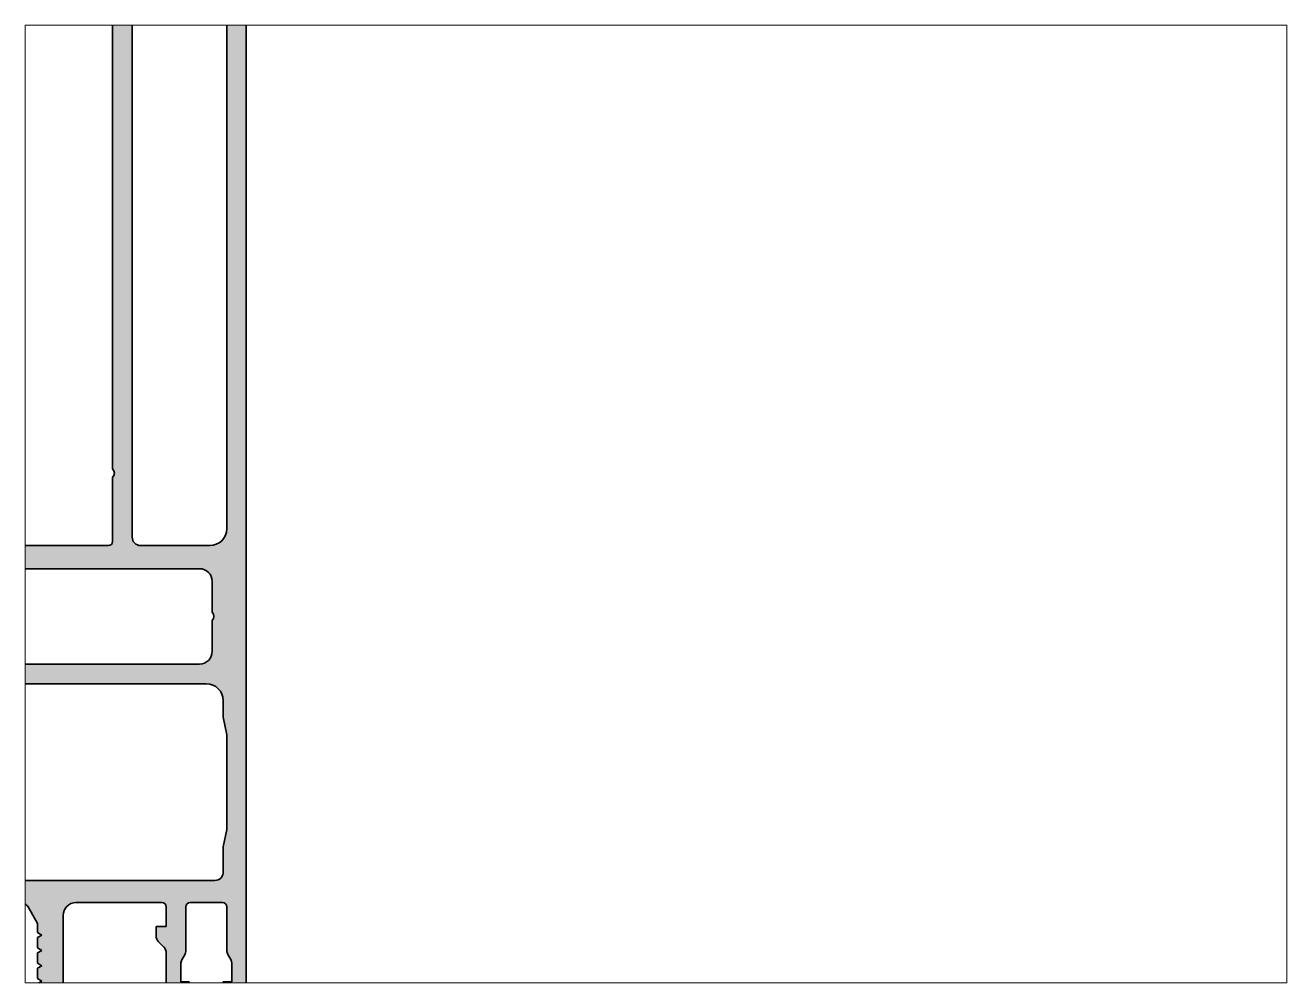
# Paper-space layout 'CatXmedia Arial 1zu2' of a CAD drawing. Header units: millimetres. Extents: x 26 to 231, y 20 to 176.
# The model-space entities are those that its viewports show. They can reach past a viewport. Long polylines and large blocks are cut down to what shows.
import ezdxf

# ---------------------------------------------------------------- set-up
doc = ezdxf.new("R2010")
doc.units = ezdxf.units.MM
doc.layers.get('0').update_dxf_attribs({"color": 18, "true_color": 0x000000})
doc.layers.add('0S-Alu hatch', color=253, linetype='Continuous', lineweight=25, true_color=0xadadad)
doc.layers.add('S03_AL_Kontur', color=7, linetype='Continuous', lineweight=35, true_color=0xffffff)

msp = doc.modelspace()

# ---------------------------------------------------------------- hatches: boundary and pattern name
at = {"layer": '0S-Alu hatch'}
h = msp.add_hatch(color=256, dxfattribs=at)
h.paths.add_polyline_path([(5.9, 158), (5.87, 158), (5.84, 158), (5.81, 158), (5.77, 158.01), (5.74, 158.01), (5.71, 158.02), (5.68, 158.03), (5.64, 158.03), (5.61, 158.04), (5.58, 158.05), (5.55, 158.06), (5.52, 158.08), (5.49, 158.09), (5.46, 158.1), (5.43, 158.12), (5.4, 158.13), (4.25, 158.8), (2.75, 158.8), (2.75, 158), (2.25, 158), (1.4, 158.85), (1.39, 158.86), (1.38, 158.87), (1.37, 158.88), (1.36, 158.89), (1.36, 158.9), (1.35, 158.91), (1.34, 158.92), (1.33, 158.93), (1.33, 158.94), (1.32, 158.95), (1.32, 158.96), (1.31, 158.97), (1.3, 158.98), (1.3, 158.99), (1.29, 159), (1.29, 159.02), (1.28, 159.03), (1.28, 159.04), (1.28, 159.05), (1.27, 159.06), (1.27, 159.07), (1.26, 159.09), (1.26, 159.1), (1.26, 159.11), (1.26, 159.12), (1.26, 159.13), (1.25, 159.15), (1.25, 159.16), (1.25, 159.17), (1.25, 159.18), (1.25, 159.2), (1.25, 159.21), (1.25, 160), (1.25, 160.02), (1.25, 160.04), (1.25, 160.07), (1.25, 160.09), (1.26, 160.11), (1.26, 160.14), (1.26, 160.16), (1.27, 160.18), (1.27, 160.21), (1.28, 160.23), (1.28, 160.25), (1.29, 160.28), (1.3, 160.3), (1.3, 160.32), (1.31, 160.34), (1.32, 160.37), (1.33, 160.39), (1.34, 160.41), (1.35, 160.44), (1.36, 160.46), (1.37, 160.48), (1.39, 160.5), (1.4, 160.53), (1.41, 160.55), (1.43, 160.57), (1.44, 160.59), (1.46, 160.61), (1.47, 160.63), (1.49, 160.65), (1.51, 160.67), (1.52, 160.69), (1.54, 160.71), (1.56, 160.73), (1.58, 160.74), (1.6, 160.76), (1.62, 160.78), (1.64, 160.79), (1.66, 160.81), (1.68, 160.82), (1.7, 160.84), (1.72, 160.85), (1.75, 160.86), (1.77, 160.88), (1.79, 160.89), (1.81, 160.9), (1.84, 160.91), (1.86, 160.92), (1.88, 160.93), (1.91, 160.94), (1.93, 160.95), (1.95, 160.95), (1.97, 160.96), (2, 160.97), (2.02, 160.97), (2.04, 160.98), (2.07, 160.98), (2.09, 160.99), (2.11, 160.99), (2.14, 160.99), (2.16, 161), (2.18, 161), (2.21, 161), (2.23, 161), (2.25, 161), (35.25, 161), (35.27, 161), (35.29, 161), (35.32, 161), (35.34, 161), (35.36, 160.99), (35.39, 160.99), (35.41, 160.99), (35.43, 160.98), (35.46, 160.98), (35.48, 160.97), (35.5, 160.97), (35.53, 160.96), (35.55, 160.95), (35.57, 160.95), (35.59, 160.94), (35.62, 160.93), (35.64, 160.92), (35.66, 160.91), (35.69, 160.9), (35.71, 160.89), (35.73, 160.88), (35.75, 160.86), (35.78, 160.85), (35.8, 160.84), (35.82, 160.82), (35.84, 160.81), (35.86, 160.79), (35.88, 160.78), (35.9, 160.76), (35.92, 160.74), (35.94, 160.73), (35.96, 160.71), (35.98, 160.69), (35.99, 160.67), (36.01, 160.65), (36.03, 160.63), (36.04, 160.61), (36.06, 160.59), (36.07, 160.57), (36.09, 160.55), (36.1, 160.53), (36.11, 160.5), (36.13, 160.48), (36.14, 160.46), (36.15, 160.44), (36.16, 160.41), (36.17, 160.39), (36.18, 160.37), (36.19, 160.34), (36.2, 160.32), (36.2, 160.3), (36.21, 160.28), (36.22, 160.25), (36.22, 160.23), (36.23, 160.21), (36.23, 160.18), (36.24, 160.16), (36.24, 160.14), (36.24, 160.11), (36.25, 160.09), (36.25, 160.07), (36.25, 160.04), (36.25, 160.02), (36.25, 160), (36.25, 6.5), (36.25, 6.49), (36.25, 6.48), (36.25, 6.47), (36.25, 6.46), (36.25, 6.44), (36.25, 6.43), (36.24, 6.42), (36.24, 6.41), (36.24, 6.4), (36.24, 6.39), (36.23, 6.37), (36.23, 6.36), (36.23, 6.35), (36.22, 6.34), (36.22, 6.33), (36.21, 6.32), (36.21, 6.3), (36.21, 6.29), (36.2, 6.28), (36.19, 6.27), (36.19, 6.26), (36.18, 6.25), (36.18, 6.24), (36.17, 6.23), (36.16, 6.22), (36.15, 6.21), (36.15, 6.19), (36.14, 6.18), (36.13, 6.17), (36.12, 6.17), (36.11, 6.16), (36.1, 6.15), (36.09, 6.14), (36.08, 6.13), (36.08, 6.12), (36.07, 6.11), (36.06, 6.1), (36.04, 6.1), (36.03, 6.09), (36.02, 6.08), (36.01, 6.07), (36, 6.07), (35.99, 6.06), (35.98, 6.06), (35.97, 6.05), (35.96, 6.04), (35.95, 6.04), (35.93, 6.04), (35.92, 6.03), (35.91, 6.03), (35.9, 6.02), (35.89, 6.02), (35.88, 6.02), (35.86, 6.01), (35.85, 6.01), (35.84, 6.01), (35.83, 6.01), (35.82, 6), (35.81, 6), (35.79, 6), (35.78, 6), (35.77, 6), (35.76, 6), (35.75, 6), (34.05, 6), (34.04, 6), (34.03, 6), (34.02, 6), (34.01, 6), (33.99, 6), (33.98, 6), (33.97, 6.01), (33.96, 6.01), (33.95, 6.01), (33.94, 6.01), (33.92, 6.02), (33.91, 6.02), (33.9, 6.02), (33.89, 6.03), (33.88, 6.03), (33.87, 6.04), (33.85, 6.04), (33.84, 6.04), (33.83, 6.05), (33.82, 6.06), (33.81, 6.06), (33.8, 6.07), (33.79, 6.07), (33.78, 6.08), (33.77, 6.09), (33.76, 6.1), (33.74, 6.1), (33.73, 6.11), (33.72, 6.12), (33.72, 6.13), (33.71, 6.14), (33.7, 6.15), (33.69, 6.16), (33.68, 6.17), (33.67, 6.17), (33.66, 6.18), (33.65, 6.19), (33.65, 6.21), (33.64, 6.22), (33.63, 6.23), (33.62, 6.24), (33.62, 6.25), (33.61, 6.26), (33.61, 6.27), (33.6, 6.28), (33.59, 6.29), (33.59, 6.3), (33.59, 6.32), (33.58, 6.33), (33.58, 6.34), (33.57, 6.35), (33.57, 6.36), (33.57, 6.37), (33.56, 6.39), (33.56, 6.4), (33.56, 6.41), (33.56, 6.42), (33.55, 6.43), (33.55, 6.44), (33.55, 6.46), (33.55, 6.47), (33.55, 6.48), (33.55, 6.49), (33.55, 6.5), (33.55, 7.2), (34.55, 7.2), (34.55, 9.32), (34.55, 9.36), (34.55, 9.39), (34.55, 9.42), (34.54, 9.45), (34.54, 9.49), (34.53, 9.52), (34.52, 9.55), (34.52, 9.58), (34.51, 9.62), (34.5, 9.65), (34.49, 9.68), (34.47, 9.71), (34.46, 9.74), (34.45, 9.77), (34.43, 9.8), (34.42, 9.82), (34.08, 10.4), (34.07, 10.43), (34.05, 10.46), (34.04, 10.49), (34.03, 10.52), (34.01, 10.55), (34, 10.58), (33.99, 10.61), (33.98, 10.64), (33.98, 10.67), (33.97, 10.71), (33.96, 10.74), (33.96, 10.77), (33.95, 10.8), (33.95, 10.84), (33.95, 10.87), (33.95, 10.9), (33.95, 16), (33.95, 16.01), (33.95, 16.02), (33.95, 16.03), (33.95, 16.04), (33.95, 16.06), (33.95, 16.07), (33.94, 16.08), (33.94, 16.09), (33.94, 16.1), (33.94, 16.11), (33.93, 16.13), (33.93, 16.14), (33.93, 16.15), (33.92, 16.16), (33.92, 16.17), (33.91, 16.18), (33.91, 16.2), (33.91, 16.21), (33.9, 16.22), (33.89, 16.23), (33.89, 16.24), (33.88, 16.25), (33.88, 16.26), (33.87, 16.27), (33.86, 16.28), (33.85, 16.29), (33.85, 16.31), (33.84, 16.32), (33.83, 16.33), (33.82, 16.33), (33.81, 16.34), (33.8, 16.35), (33.79, 16.36), (33.78, 16.37), (33.78, 16.38), (33.77, 16.39), (33.76, 16.4), (33.74, 16.4), (33.73, 16.41), (33.72, 16.42), (33.71, 16.43), (33.7, 16.43), (33.69, 16.44), (33.68, 16.44), (33.67, 16.45), (33.66, 16.46), (33.65, 16.46), (33.63, 16.46), (33.62, 16.47), (33.61, 16.47), (33.6, 16.48), (33.59, 16.48), (33.58, 16.48), (33.56, 16.49), (33.55, 16.49), (33.54, 16.49), (33.53, 16.49), (33.52, 16.5), (33.51, 16.5), (33.49, 16.5), (33.48, 16.5), (33.47, 16.5), (33.46, 16.5), (33.45, 16.5), (29.65, 16.5), (29.64, 16.5), (29.63, 16.5), (29.62, 16.5), (29.61, 16.5), (29.59, 16.5), (29.58, 16.5), (29.57, 16.49), (29.56, 16.49), (29.55, 16.49), (29.54, 16.49), (29.52, 16.48), (29.51, 16.48), (29.5, 16.48), (29.49, 16.47), (29.48, 16.47), (29.47, 16.46), (29.45, 16.46), (29.44, 16.46), (29.43, 16.45), (29.42, 16.44), (29.41, 16.44), (29.4, 16.43), (29.39, 16.43), (29.38, 16.42), (29.37, 16.41), (29.36, 16.4), (29.34, 16.4), (29.33, 16.39), (29.32, 16.38), (29.32, 16.37), (29.31, 16.36), (29.3, 16.35), (29.29, 16.34), (29.28, 16.33), (29.27, 16.33), (29.26, 16.32), (29.25, 16.31), (29.25, 16.29), (29.24, 16.28), (29.23, 16.27), (29.22, 16.26), (29.22, 16.25), (29.21, 16.24), (29.21, 16.23), (29.2, 16.22), (29.19, 16.21), (29.19, 16.2), (29.19, 16.18), (29.18, 16.17), (29.18, 16.16), (29.17, 16.15), (29.17, 16.14), (29.17, 16.13), (29.16, 16.11), (29.16, 16.1), (29.16, 16.09), (29.16, 16.08), (29.15, 16.07), (29.15, 16.06), (29.15, 16.04), (29.15, 16.03), (29.15, 16.02), (29.15, 16.01), (29.15, 16), (29.15, 10.88), (29.15, 10.84), (29.15, 10.81), (29.15, 10.78), (29.14, 10.75), (29.14, 10.71), (29.13, 10.68), (29.12, 10.65), (29.12, 10.62), (29.11, 10.58), (29.1, 10.55), (29.09, 10.52), (29.07, 10.49), (29.06, 10.46), (29.05, 10.43), (29.03, 10.4), (29.02, 10.38), (28.68, 9.8), (28.67, 9.77), (28.65, 9.74), (28.64, 9.71), (28.63, 9.68), (28.61, 9.65), (28.6, 9.62), (28.59, 9.59), (28.58, 9.56), (28.58, 9.53), (28.57, 9.49), (28.56, 9.46), (28.56, 9.43), (28.55, 9.4), (28.55, 9.36), (28.55, 9.33), (28.55, 9.3), (28.55, 7.2), (29.55, 7.2), (29.55, 6.5), (29.55, 6.49), (29.55, 6.48), (29.55, 6.47), (29.55, 6.46), (29.55, 6.44), (29.55, 6.43), (29.54, 6.42), (29.54, 6.41), (29.54, 6.4), (29.54, 6.39), (29.53, 6.37), (29.53, 6.36), (29.53, 6.35), (29.52, 6.34), (29.52, 6.33), (29.51, 6.32), (29.51, 6.3), (29.51, 6.29), (29.5, 6.28), (29.49, 6.27), (29.49, 6.26), (29.48, 6.25), (29.48, 6.24), (29.47, 6.23), (29.46, 6.22), (29.45, 6.21), (29.45, 6.19), (29.44, 6.18), (29.43, 6.17), (29.42, 6.17), (29.41, 6.16), (29.4, 6.15), (29.39, 6.14), (29.38, 6.13), (29.38, 6.12), (29.37, 6.11), (29.36, 6.1), (29.34, 6.1), (29.33, 6.09), (29.32, 6.08), (29.31, 6.07), (29.3, 6.07), (29.29, 6.06), (29.28, 6.06), (29.27, 6.05), (29.26, 6.04), (29.25, 6.04), (29.23, 6.04), (29.22, 6.03), (29.21, 6.03), (29.2, 6.02), (29.19, 6.02), (29.18, 6.02), (29.16, 6.01), (29.15, 6.01), (29.14, 6.01), (29.13, 6.01), (29.12, 6), (29.11, 6), (29.09, 6), (29.08, 6), (29.07, 6), (29.06, 6), (29.05, 6), (27.35, 6), (27.34, 6), (27.33, 6), (27.32, 6), (27.31, 6), (27.29, 6), (27.28, 6), (27.27, 6.01), (27.26, 6.01), (27.25, 6.01), (27.24, 6.01), (27.22, 6.02), (27.21, 6.02), (27.2, 6.02), (27.19, 6.03), (27.18, 6.03), (27.17, 6.04), (27.15, 6.04), (27.14, 6.04), (27.13, 6.05), (27.12, 6.06), (27.11, 6.06), (27.1, 6.07), (27.09, 6.07), (27.08, 6.08), (27.07, 6.09), (27.06, 6.1), (27.04, 6.1), (27.03, 6.11), (27.02, 6.12), (27.02, 6.13), (27.01, 6.14), (27, 6.15), (26.99, 6.16), (26.98, 6.17), (26.97, 6.17), (26.96, 6.18), (26.95, 6.19), (26.95, 6.21), (26.94, 6.22), (26.93, 6.23), (26.92, 6.24), (26.92, 6.25), (26.91, 6.26), (26.91, 6.27), (26.9, 6.28), (26.89, 6.29), (26.89, 6.3), (26.89, 6.32), (26.88, 6.33), (26.88, 6.34), (26.87, 6.35), (26.87, 6.36), (26.87, 6.37), (26.86, 6.39), (26.86, 6.4), (26.86, 6.41), (26.86, 6.42), (26.85, 6.43), (26.85, 6.44), (26.85, 6.46), (26.85, 6.47), (26.85, 6.48), (26.85, 6.49), (26.85, 6.5), (26.85, 10.59), (26.85, 10.61), (26.85, 10.63), (26.85, 10.66), (26.85, 10.68), (26.84, 10.71), (26.84, 10.73), (26.84, 10.75), (26.83, 10.78), (26.83, 10.8), (26.82, 10.83), (26.81, 10.85), (26.81, 10.87), (26.8, 10.9), (26.79, 10.92), (26.78, 10.95), (26.77, 10.97), (26.76, 10.99), (26.75, 11.01), (26.74, 11.04), (26.73, 11.06), (26.72, 11.08), (26.71, 11.1), (26.69, 11.12), (26.68, 11.14), (26.67, 11.16), (26.65, 11.18), (26.64, 11.2), (26.62, 11.22), (26.61, 11.24), (26.59, 11.26), (26.57, 11.28), (26.56, 11.29), (25.94, 11.91), (25.93, 11.92), (25.91, 11.94), (25.89, 11.96), (25.88, 11.98), (25.86, 12), (25.85, 12.02), (25.83, 12.04), (25.82, 12.06), (25.81, 12.08), (25.79, 12.1), (25.78, 12.12), (25.77, 12.14), (25.76, 12.16), (25.75, 12.19), (25.74, 12.21), (25.73, 12.23), (25.72, 12.25), (25.71, 12.28), (25.7, 12.3), (25.69, 12.33), (25.69, 12.35), (25.68, 12.37), (25.67, 12.4), (25.67, 12.42), (25.66, 12.45), (25.66, 12.47), (25.66, 12.49), (25.65, 12.52), (25.65, 12.54), (25.65, 12.57), (25.65, 12.59), (25.65, 12.61), (25.65, 13.7), (26.85, 13.7), (26.85, 16), (26.85, 16.01), (26.85, 16.02), (26.85, 16.03), (26.85, 16.04), (26.85, 16.06), (26.85, 16.07), (26.84, 16.08), (26.84, 16.09), (26.84, 16.1), (26.84, 16.11), (26.83, 16.13), (26.83, 16.14), (26.83, 16.15), (26.82, 16.16), (26.82, 16.17), (26.81, 16.18), (26.81, 16.2), (26.81, 16.21), (26.8, 16.22), (26.79, 16.23), (26.79, 16.24), (26.78, 16.25), (26.78, 16.26), (26.77, 16.27), (26.76, 16.28), (26.75, 16.29), (26.75, 16.31), (26.74, 16.32), (26.73, 16.33), (26.72, 16.33), (26.71, 16.34), (26.7, 16.35), (26.69, 16.36), (26.68, 16.37), (26.68, 16.38), (26.67, 16.39), (26.66, 16.4), (26.64, 16.4), (26.63, 16.41), (26.62, 16.42), (26.61, 16.43), (26.6, 16.43), (26.59, 16.44), (26.58, 16.44), (26.57, 16.45), (26.56, 16.46), (26.55, 16.46), (26.53, 16.46), (26.52, 16.47), (26.51, 16.47), (26.5, 16.48), (26.49, 16.48), (26.48, 16.48), (26.46, 16.49), (26.45, 16.49), (26.44, 16.49), (26.43, 16.49), (26.42, 16.5), (26.41, 16.5), (26.39, 16.5), (26.38, 16.5), (26.37, 16.5), (26.36, 16.5), (26.35, 16.5), (16.25, 16.5), (16.22, 16.5), (16.18, 16.5), (16.15, 16.5), (16.12, 16.49), (16.08, 16.49), (16.05, 16.49), (16.01, 16.48), (15.98, 16.47), (15.94, 16.47), (15.91, 16.46), (15.87, 16.45), (15.84, 16.44), (15.8, 16.43), (15.77, 16.42), (15.73, 16.41), (15.7, 16.39), (15.66, 16.38), (15.63, 16.37), (15.59, 16.35), (15.56, 16.33), (15.53, 16.31), (15.49, 16.3), (15.46, 16.28), (15.43, 16.26), (15.4, 16.23), (15.37, 16.21), (15.33, 16.19), (15.3, 16.16), (15.27, 16.14), (15.25, 16.11), (15.22, 16.09), (15.19, 16.06), (15.16, 16.03), (15.14, 16), (15.11, 15.98), (15.09, 15.95), (15.06, 15.92), (15.04, 15.88), (15.02, 15.85), (14.99, 15.82), (14.97, 15.79), (14.95, 15.76), (14.94, 15.72), (14.92, 15.69), (14.9, 15.66), (14.88, 15.62), (14.87, 15.59), (14.86, 15.55), (14.84, 15.52), (14.83, 15.48), (14.82, 15.45), (14.81, 15.41), (14.8, 15.38), (14.79, 15.34), (14.78, 15.31), (14.78, 15.27), (14.77, 15.24), (14.76, 15.2), (14.76, 15.17), (14.76, 15.13), (14.75, 15.1), (14.75, 15.07), (14.75, 15.03), (14.75, 15), (14.75, 0.3), (14.75, 0.29), (14.75, 0.29), (14.75, 0.28), (14.75, 0.27), (14.75, 0.27), (14.75, 0.26), (14.75, 0.25), (14.74, 0.25), (14.74, 0.24), (14.74, 0.23), (14.74, 0.22), (14.74, 0.22), (14.74, 0.21), (14.73, 0.2), (14.73, 0.2), (14.73, 0.19), (14.73, 0.18), (14.72, 0.18), (14.72, 0.17), (14.72, 0.16), (14.71, 0.16), (14.71, 0.15), (14.71, 0.14), (14.7, 0.14), (14.7, 0.13), (14.69, 0.12), (14.69, 0.12), (14.68, 0.11), (14.68, 0.1), (14.67, 0.1), (14.67, 0.09), (14.66, 0.09), (14.66, 0.08), (14.65, 0.08), (14.65, 0.07), (14.64, 0.07), (14.63, 0.06), (14.63, 0.06), (14.62, 0.05), (14.61, 0.05), (14.61, 0.04), (14.6, 0.04), (14.59, 0.04), (14.59, 0.03), (14.58, 0.03), (14.57, 0.03), (14.57, 0.02), (14.56, 0.02), (14.55, 0.02), (14.55, 0.02), (14.54, 0.01), (14.53, 0.01), (14.53, 0.01), (14.52, 0.01), (14.51, 0.01), (14.5, 0.01), (14.5, 0), (14.49, 0), (14.48, 0), (14.48, 0), (14.47, 0), (14.46, 0), (14.46, 0), (14.45, 0), (13.25, 0), (13.23, 0), (13.21, 0), (13.18, 0), (13.16, 0), (13.14, 0.01), (13.11, 0.01), (13.09, 0.01), (13.07, 0.02), (13.04, 0.02), (13.02, 0.03), (13, 0.03), (12.97, 0.04), (12.95, 0.05), (12.93, 0.05), (12.91, 0.06), (12.88, 0.07), (12.86, 0.08), (12.84, 0.09), (12.81, 0.1), (12.79, 0.11), (12.77, 0.12), (12.75, 0.14), (12.72, 0.15), (12.7, 0.16), (12.68, 0.18), (12.66, 0.19), (12.64, 0.21), (12.62, 0.22), (12.6, 0.24), (12.58, 0.26), (12.56, 0.27), (12.54, 0.29), (12.52, 0.31), (12.51, 0.33), (12.49, 0.35), (12.47, 0.37), (12.46, 0.39), (12.44, 0.41), (12.43, 0.43), (12.41, 0.45), (12.4, 0.47), (12.39, 0.5), (12.37, 0.52), (12.36, 0.54), (12.35, 0.56), (12.34, 0.59), (12.33, 0.61), (12.32, 0.63), (12.31, 0.66), (12.3, 0.68), (12.3, 0.7), (12.29, 0.72), (12.28, 0.75), (12.28, 0.77), (12.27, 0.79), (12.27, 0.82), (12.26, 0.84), (12.26, 0.86), (12.26, 0.89), (12.25, 0.91), (12.25, 0.93), (12.25, 0.96), (12.25, 0.98), (12.25, 1), (12.25, 3.7), (11.75, 3.99), (11.75, 5.21), (12.25, 5.5), (11.75, 5.79), (11.75, 7.01), (12.25, 7.3), (11.75, 7.59), (11.75, 8.81), (12.25, 9.1), (11.75, 9.39), (11.75, 10.61), (12.25, 10.9), (11.75, 11.19), (11.75, 12.41), (12.25, 12.7), (11.75, 12.99), (11.75, 14.04), (10.62, 16), (10.6, 16.03), (10.58, 16.05), (10.56, 16.08), (10.55, 16.11), (10.53, 16.13), (10.5, 16.16), (10.48, 16.18), (10.46, 16.2), (10.44, 16.23), (10.41, 16.25), (10.39, 16.27), (10.36, 16.29), (10.33, 16.31), (10.31, 16.33), (10.28, 16.35), (10.25, 16.37), (10.22, 16.38), (10.19, 16.4), (10.16, 16.41), (10.13, 16.42), (10.1, 16.44), (10.07, 16.45), (10.04, 16.46), (10, 16.47), (9.97, 16.47), (9.94, 16.48), (9.91, 16.49), (9.88, 16.49), (9.84, 16.5), (9.81, 16.5), (9.78, 16.5), (9.75, 16.5), (9.72, 16.5), (9.69, 16.5), (9.66, 16.5), (9.62, 16.49), (9.59, 16.49), (9.56, 16.48), (9.53, 16.47), (9.5, 16.47), (9.46, 16.46), (9.43, 16.45), (9.4, 16.44), (9.37, 16.42), (9.34, 16.41), (9.31, 16.4), (9.28, 16.38), (9.25, 16.37), (9.22, 16.35), (9.19, 16.33), (9.17, 16.31), (9.14, 16.29), (9.11, 16.27), (9.09, 16.25), (9.06, 16.23), (9.04, 16.2), (9.02, 16.18), (9, 16.16), (8.97, 16.13), (8.95, 16.11), (8.94, 16.08), (8.92, 16.05), (8.9, 16.03), (8.88, 16), (7.75, 14.04), (7.75, 12.09), (7.25, 11.8), (7.75, 11.51), (7.75, 10.29), (7.25, 10), (7.75, 9.71), (7.75, 8.49), (7.25, 8.2), (7.75, 7.91), (7.75, 6.69), (7.25, 6.4), (7.75, 6.11), (7.75, 4.89), (7.25, 4.6), (7.75, 4.31), (7.75, 3.09), (7.25, 2.8), (7.25, 1), (7.25, 0.98), (7.25, 0.96), (7.25, 0.93), (7.25, 0.91), (7.24, 0.89), (7.24, 0.86), (7.24, 0.84), (7.23, 0.82), (7.23, 0.79), (7.22, 0.77), (7.22, 0.75), (7.21, 0.72), (7.2, 0.7), (7.2, 0.68), (7.19, 0.66), (7.18, 0.63), (7.17, 0.61), (7.16, 0.59), (7.15, 0.56), (7.14, 0.54), (7.13, 0.52), (7.11, 0.5), (7.1, 0.47), (7.09, 0.45), (7.07, 0.43), (7.06, 0.41), (7.04, 0.39), (7.03, 0.37), (7.01, 0.35), (6.99, 0.33), (6.98, 0.31), (6.96, 0.29), (6.94, 0.27), (6.92, 0.26), (6.9, 0.24), (6.88, 0.22), (6.86, 0.21), (6.84, 0.19), (6.82, 0.18), (6.8, 0.16), (6.78, 0.15), (6.75, 0.14), (6.73, 0.12), (6.71, 0.11), (6.69, 0.1), (6.66, 0.09), (6.64, 0.08), (6.62, 0.07), (6.59, 0.06), (6.57, 0.05), (6.55, 0.05), (6.53, 0.04), (6.5, 0.03), (6.48, 0.03), (6.46, 0.02), (6.43, 0.02), (6.41, 0.01), (6.39, 0.01), (6.36, 0.01), (6.34, 0), (6.32, 0), (6.29, 0), (6.27, 0), (6.25, 0), (1.55, 0), (1.54, 0), (1.54, 0), (1.53, 0), (1.52, 0), (1.52, 0), (1.51, 0), (1.5, 0), (1.5, 0.01), (1.49, 0.01), (1.48, 0.01), (1.47, 0.01), (1.47, 0.01), (1.46, 0.01), (1.45, 0.02), (1.45, 0.02), (1.44, 0.02), (1.43, 0.02), (1.43, 0.03), (1.42, 0.03), (1.41, 0.03), (1.41, 0.04), (1.4, 0.04), (1.39, 0.04), (1.39, 0.05), (1.38, 0.05), (1.37, 0.06), (1.37, 0.06), (1.36, 0.07), (1.35, 0.07), (1.35, 0.08), (1.34, 0.08), (1.34, 0.09), (1.33, 0.09), (1.33, 0.1), (1.32, 0.1), (1.32, 0.11), (1.31, 0.12), (1.31, 0.12), (1.3, 0.13), (1.3, 0.14), (1.29, 0.14), (1.29, 0.15), (1.29, 0.16), (1.28, 0.16), (1.28, 0.17), (1.28, 0.18), (1.27, 0.18), (1.27, 0.19), (1.27, 0.2), (1.27, 0.2), (1.26, 0.21), (1.26, 0.22), (1.26, 0.22), (1.26, 0.23), (1.26, 0.24), (1.26, 0.25), (1.25, 0.25), (1.25, 0.26), (1.25, 0.27), (1.25, 0.27), (1.25, 0.28), (1.25, 0.29), (1.25, 0.29), (1.25, 0.3), (1.25, 2.8), (2.05, 3.6), (2.65, 3.6), (2.65, 2.4), (5.25, 2.4), (5.25, 6.85), (5.25, 6.85), (5.26, 6.85), (5.26, 6.85), (5.27, 6.86), (5.27, 6.86), (5.28, 6.86), (5.28, 6.86), (5.29, 6.86), (5.29, 6.86), (5.3, 6.87), (5.3, 6.87), (5.31, 6.87), (5.31, 6.87), (5.32, 6.88), (5.32, 6.88), (5.33, 6.88), (5.33, 6.88), (5.34, 6.89), (5.34, 6.89), (5.35, 6.89), (5.35, 6.9), (5.35, 6.9), (5.36, 6.9), (5.36, 6.91), (5.37, 6.91), (5.37, 6.92), (5.38, 6.92), (5.38, 6.92), (5.38, 6.93), (5.39, 6.93), (5.39, 6.94), (5.39, 6.94), (5.4, 6.94), (5.4, 6.95), (5.4, 6.95), (5.41, 6.96), (5.41, 6.96), (5.41, 6.97), (5.42, 6.97), (5.42, 6.98), (5.42, 6.98), (5.42, 6.99), (5.43, 6.99), (5.43, 7), (5.43, 7), (5.43, 7.01), (5.43, 7.01), (5.44, 7.02), (5.44, 7.02), (5.44, 7.03), (5.44, 7.03), (5.44, 7.04), (5.44, 7.04), (5.44, 7.05), (5.45, 7.05), (5.45, 7.06), (5.45, 7.06), (5.45, 7.07), (5.45, 7.07), (5.45, 7.08), (5.45, 7.08), (5.45, 7.09), (5.45, 7.09), (5.45, 7.1), (5.45, 7.11), (5.45, 7.11), (5.45, 7.12), (5.45, 7.12), (5.45, 7.13), (5.45, 7.13), (5.45, 7.14), (5.45, 7.14), (5.45, 7.15), (5.44, 7.15), (5.44, 7.16), (5.44, 7.16), (5.44, 7.17), (5.44, 7.17), (5.44, 7.18), (5.44, 7.18), (5.43, 7.19), (5.43, 7.19), (5.43, 7.2), (5.43, 7.2), (5.43, 7.21), (5.42, 7.21), (5.42, 7.22), (5.42, 7.22), (5.42, 7.23), (5.41, 7.23), (5.41, 7.24), (5.41, 7.24), (5.4, 7.25), (5.4, 7.25), (5.4, 7.26), (5.39, 7.26), (5.39, 7.26), (5.39, 7.27), (5.38, 7.27), (5.38, 7.28), (5.38, 7.28), (5.37, 7.28), (5.37, 7.29), (5.36, 7.29), (5.36, 7.3), (5.35, 7.3), (5.35, 7.3), (5.35, 7.31), (5.34, 7.31), (5.34, 7.31), (5.33, 7.32), (5.33, 7.32), (5.32, 7.32), (5.32, 7.32), (5.31, 7.33), (5.31, 7.33), (5.3, 7.33), (5.3, 7.33), (5.29, 7.34), (5.29, 7.34), (5.28, 7.34), (5.28, 7.34), (5.27, 7.34), (5.27, 7.34), (5.26, 7.35), (5.26, 7.35), (5.25, 7.35), (5.25, 7.35), (5.25, 11.8), (2.65, 11.8), (2.65, 10.6), (2.05, 10.6), (1.25, 11.4), (1.25, 30), (1.26, 30.01), (1.27, 30.02), (1.28, 30.04), (1.29, 30.05), (1.3, 30.06), (1.31, 30.07), (1.32, 30.09), (1.33, 30.1), (1.34, 30.11), (1.35, 30.13), (1.36, 30.14), (1.36, 30.16), (1.37, 30.17), (1.38, 30.19), (1.39, 30.21), (1.39, 30.22), (1.4, 30.24), (1.41, 30.25), (1.41, 30.27), (1.42, 30.29), (1.42, 30.3), (1.43, 30.32), (1.43, 30.34), (1.44, 30.36), (1.44, 30.37), (1.44, 30.39), (1.44, 30.41), (1.45, 30.43), (1.45, 30.45), (1.45, 30.46), (1.45, 30.48), (1.45, 30.5), (1.45, 30.52), (1.45, 30.54), (1.45, 30.55), (1.45, 30.57), (1.44, 30.59), (1.44, 30.61), (1.44, 30.63), (1.44, 30.64), (1.43, 30.66), (1.43, 30.68), (1.42, 30.7), (1.42, 30.71), (1.41, 30.73), (1.41, 30.75), (1.4, 30.76), (1.39, 30.78), (1.39, 30.79), (1.38, 30.81), (1.37, 30.83), (1.36, 30.84), (1.36, 30.86), (1.35, 30.87), (1.34, 30.89), (1.33, 30.9), (1.32, 30.91), (1.31, 30.93), (1.3, 30.94), (1.29, 30.95), (1.28, 30.96), (1.27, 30.98), (1.26, 30.99), (1.25, 31), (1.25, 43.29), (1.25, 43.3), (1.25, 43.32), (1.25, 43.33), (1.25, 43.34), (1.25, 43.35), (1.26, 43.37), (1.26, 43.38), (1.26, 43.39), (1.26, 43.4), (1.26, 43.41), (1.27, 43.43), (1.27, 43.44), (1.28, 43.45), (1.28, 43.46), (1.28, 43.47), (1.29, 43.48), (1.29, 43.5), (1.3, 43.51), (1.3, 43.52), (1.31, 43.53), (1.32, 43.54), (1.32, 43.55), (1.33, 43.56), (1.33, 43.57), (1.34, 43.58), (1.35, 43.59), (1.36, 43.6), (1.36, 43.61), (1.37, 43.62), (1.38, 43.63), (1.39, 43.64), (1.4, 43.65), (2.25, 44.5), (2.75, 44.5), (2.75, 43.7), (4.25, 43.7), (5.4, 44.37), (5.43, 44.38), (5.46, 44.4), (5.49, 44.41), (5.52, 44.42), (5.55, 44.44), (5.58, 44.45), (5.61, 44.46), (5.64, 44.47), (5.68, 44.47), (5.71, 44.48), (5.74, 44.49), (5.77, 44.49), (5.81, 44.5), (5.84, 44.5), (5.87, 44.5), (5.9, 44.5), (30.75, 44.5), (30.78, 44.5), (30.82, 44.5), (30.85, 44.5), (30.88, 44.51), (30.92, 44.51), (30.95, 44.51), (30.99, 44.52), (31.02, 44.53), (31.06, 44.53), (31.09, 44.54), (31.13, 44.55), (31.16, 44.56), (31.2, 44.57), (31.23, 44.58), (31.27, 44.59), (31.3, 44.61), (31.34, 44.62), (31.37, 44.63), (31.41, 44.65), (31.44, 44.67), (31.47, 44.69), (31.51, 44.7), (31.54, 44.72), (31.57, 44.74), (31.6, 44.77), (31.63, 44.79), (31.67, 44.81), (31.7, 44.84), (31.73, 44.86), (31.75, 44.89), (31.78, 44.91), (31.81, 44.94), (31.84, 44.97), (31.86, 45), (31.89, 45.02), (31.91, 45.05), (31.94, 45.08), (31.96, 45.12), (31.98, 45.15), (32.01, 45.18), (32.03, 45.21), (32.05, 45.24), (32.06, 45.28), (32.08, 45.31), (32.1, 45.34), (32.12, 45.38), (32.13, 45.41), (32.14, 45.45), (32.16, 45.48), (32.17, 45.52), (32.18, 45.55), (32.19, 45.59), (32.2, 45.62), (32.21, 45.66), (32.22, 45.69), (32.22, 45.73), (32.23, 45.76), (32.24, 45.8), (32.24, 45.83), (32.24, 45.87), (32.25, 45.9), (32.25, 45.93), (32.25, 45.97), (32.25, 46), (32.25, 49.6), (32.26, 49.61), (32.27, 49.62), (32.28, 49.64), (32.29, 49.65), (32.3, 49.66), (32.31, 49.67), (32.32, 49.69), (32.33, 49.7), (32.34, 49.71), (32.35, 49.73), (32.36, 49.74), (32.36, 49.76), (32.37, 49.77), (32.38, 49.79), (32.39, 49.81), (32.39, 49.82), (32.4, 49.84), (32.41, 49.85), (32.41, 49.87), (32.42, 49.89), (32.42, 49.9), (32.43, 49.92), (32.43, 49.94), (32.44, 49.96), (32.44, 49.97), (32.44, 49.99), (32.44, 50.01), (32.45, 50.03), (32.45, 50.05), (32.45, 50.06), (32.45, 50.08), (32.45, 50.1), (32.45, 50.12), (32.45, 50.14), (32.45, 50.15), (32.45, 50.17), (32.44, 50.19), (32.44, 50.21), (32.44, 50.23), (32.44, 50.24), (32.43, 50.26), (32.43, 50.28), (32.42, 50.3), (32.42, 50.31), (32.41, 50.33), (32.41, 50.35), (32.4, 50.36), (32.39, 50.38), (32.39, 50.39), (32.38, 50.41), (32.37, 50.43), (32.36, 50.44), (32.36, 50.46), (32.35, 50.47), (32.34, 50.49), (32.33, 50.5), (32.32, 50.51), (32.31, 50.53), (32.3, 50.54), (32.29, 50.55), (32.28, 50.56), (32.27, 50.58), (32.26, 50.59), (32.25, 50.6), (32.25, 54.2), (32.25, 54.23), (32.25, 54.27), (32.25, 54.3), (32.24, 54.33), (32.24, 54.37), (32.24, 54.4), (32.23, 54.44), (32.22, 54.47), (32.22, 54.51), (32.21, 54.54), (32.2, 54.58), (32.19, 54.61), (32.18, 54.65), (32.17, 54.68), (32.16, 54.72), (32.14, 54.75), (32.13, 54.79), (32.12, 54.82), (32.1, 54.86), (32.08, 54.89), (32.06, 54.92), (32.05, 54.96), (32.03, 54.99), (32.01, 55.02), (31.98, 55.05), (31.96, 55.08), (31.94, 55.12), (31.91, 55.15), (31.89, 55.18), (31.86, 55.2), (31.84, 55.23), (31.81, 55.26), (31.78, 55.29), (31.75, 55.31), (31.73, 55.34), (31.7, 55.36), (31.67, 55.39), (31.63, 55.41), (31.6, 55.43), (31.57, 55.46), (31.54, 55.48), (31.51, 55.5), (31.47, 55.51), (31.44, 55.53), (31.41, 55.55), (31.37, 55.57), (31.34, 55.58), (31.3, 55.59), (31.27, 55.61), (31.23, 55.62), (31.2, 55.63), (31.16, 55.64), (31.13, 55.65), (31.09, 55.66), (31.06, 55.67), (31.02, 55.67), (30.99, 55.68), (30.95, 55.69), (30.92, 55.69), (30.88, 55.69), (30.85, 55.7), (30.82, 55.7), (30.78, 55.7), (30.75, 55.7), (5.9, 55.7), (5.87, 55.7), (5.84, 55.7), (5.81, 55.7), (5.77, 55.71), (5.74, 55.71), (5.71, 55.72), (5.68, 55.73), (5.64, 55.73), (5.61, 55.74), (5.58, 55.75), (5.55, 55.76), (5.52, 55.78), (5.49, 55.79), (5.46, 55.8), (5.43, 55.82), (5.4, 55.83), (4.25, 56.5), (2.75, 56.5), (2.75, 55.7), (2.25, 55.7), (1.4, 56.55), (1.39, 56.56), (1.38, 56.57), (1.37, 56.58), (1.36, 56.59), (1.36, 56.6), (1.35, 56.61), (1.34, 56.62), (1.33, 56.63), (1.33, 56.64), (1.32, 56.65), (1.32, 56.66), (1.31, 56.67), (1.3, 56.68), (1.3, 56.69), (1.29, 56.7), (1.29, 56.72), (1.28, 56.73), (1.28, 56.74), (1.28, 56.75), (1.27, 56.76), (1.27, 56.77), (1.26, 56.79), (1.26, 56.8), (1.26, 56.81), (1.26, 56.82), (1.26, 56.83), (1.25, 56.85), (1.25, 56.86), (1.25, 56.87), (1.25, 56.88), (1.25, 56.9), (1.25, 56.91), (1.25, 57.9), (1.25, 57.91), (1.25, 57.92), (1.25, 57.93), (1.25, 57.94), (1.25, 57.96), (1.25, 57.97), (1.26, 57.98), (1.26, 57.99), (1.26, 58), (1.26, 58.01), (1.27, 58.03), (1.27, 58.04), (1.27, 58.05), (1.28, 58.06), (1.28, 58.07), (1.29, 58.08), (1.29, 58.1), (1.29, 58.11), (1.3, 58.12), (1.31, 58.13), (1.31, 58.14), (1.32, 58.15), (1.32, 58.16), (1.33, 58.17), (1.34, 58.18), (1.35, 58.19), (1.35, 58.21), (1.36, 58.22), (1.37, 58.23), (1.38, 58.23), (1.39, 58.24), (1.4, 58.25), (1.41, 58.26), (1.42, 58.27), (1.42, 58.28), (1.43, 58.29), (1.44, 58.3), (1.46, 58.3), (1.47, 58.31), (1.48, 58.32), (1.49, 58.33), (1.5, 58.33), (1.51, 58.34), (1.52, 58.34), (1.53, 58.35), (1.54, 58.36), (1.55, 58.36), (1.57, 58.36), (1.58, 58.37), (1.59, 58.37), (1.6, 58.38), (1.61, 58.38), (1.62, 58.38), (1.64, 58.39), (1.65, 58.39), (1.66, 58.39), (1.67, 58.39), (1.68, 58.4), (1.69, 58.4), (1.71, 58.4), (1.72, 58.4), (1.73, 58.4), (1.74, 58.4), (1.75, 58.4), (20.05, 58.4), (20.06, 58.4), (20.07, 58.4), (20.08, 58.4), (20.09, 58.4), (20.11, 58.4), (20.12, 58.4), (20.13, 58.41), (20.14, 58.41), (20.15, 58.41), (20.16, 58.41), (20.18, 58.42), (20.19, 58.42), (20.2, 58.42), (20.21, 58.43), (20.22, 58.43), (20.23, 58.44), (20.25, 58.44), (20.26, 58.44), (20.27, 58.45), (20.28, 58.46), (20.29, 58.46), (20.3, 58.47), (20.31, 58.47), (20.32, 58.48), (20.33, 58.49), (20.34, 58.5), (20.36, 58.5), (20.37, 58.51), (20.38, 58.52), (20.38, 58.53), (20.39, 58.54), (20.4, 58.55), (20.41, 58.56), (20.42, 58.57), (20.43, 58.57), (20.44, 58.58), (20.45, 58.59), (20.45, 58.61), (20.46, 58.62), (20.47, 58.63), (20.48, 58.64), (20.48, 58.65), (20.49, 58.66), (20.49, 58.67), (20.5, 58.68), (20.51, 58.69), (20.51, 58.7), (20.51, 58.72), (20.52, 58.73), (20.52, 58.74), (20.53, 58.75), (20.53, 58.76), (20.53, 58.77), (20.54, 58.79), (20.54, 58.8), (20.54, 58.81), (20.54, 58.82), (20.55, 58.83), (20.55, 58.84), (20.55, 58.86), (20.55, 58.87), (20.55, 58.88), (20.55, 58.89), (20.55, 58.9), (20.55, 66.4), (20.56, 66.41), (20.57, 66.42), (20.58, 66.44), (20.59, 66.45), (20.6, 66.46), (20.61, 66.47), (20.62, 66.49), (20.63, 66.5), (20.64, 66.51), (20.65, 66.53), (20.66, 66.54), (20.66, 66.56), (20.67, 66.57), (20.68, 66.59), (20.69, 66.61), (20.69, 66.62), (20.7, 66.64), (20.71, 66.65), (20.71, 66.67), (20.72, 66.69), (20.72, 66.7), (20.73, 66.72), (20.73, 66.74), (20.74, 66.76), (20.74, 66.77), (20.74, 66.79), (20.74, 66.81), (20.75, 66.83), (20.75, 66.85), (20.75, 66.86), (20.75, 66.88), (20.75, 66.9), (20.75, 66.92), (20.75, 66.94), (20.75, 66.95), (20.75, 66.97), (20.74, 66.99), (20.74, 67.01), (20.74, 67.03), (20.74, 67.04), (20.73, 67.06), (20.73, 67.08), (20.72, 67.1), (20.72, 67.11), (20.71, 67.13), (20.71, 67.15), (20.7, 67.16), (20.69, 67.18), (20.69, 67.19), (20.68, 67.21), (20.67, 67.23), (20.66, 67.24), (20.66, 67.26), (20.65, 67.27), (20.64, 67.29), (20.63, 67.3), (20.62, 67.31), (20.61, 67.33), (20.6, 67.34), (20.59, 67.35), (20.58, 67.36), (20.57, 67.38), (20.56, 67.39), (20.55, 67.4), (20.55, 135.1), (20.56, 135.11), (20.57, 135.12), (20.58, 135.14), (20.59, 135.15), (20.6, 135.16), (20.61, 135.17), (20.62, 135.19), (20.63, 135.2), (20.64, 135.21), (20.65, 135.23), (20.66, 135.24), (20.66, 135.26), (20.67, 135.27), (20.68, 135.29), (20.69, 135.31), (20.69, 135.32), (20.7, 135.34), (20.71, 135.35), (20.71, 135.37), (20.72, 135.39), (20.72, 135.4), (20.73, 135.42), (20.73, 135.44), (20.74, 135.46), (20.74, 135.47), (20.74, 135.49), (20.74, 135.51), (20.75, 135.53), (20.75, 135.55), (20.75, 135.56), (20.75, 135.58), (20.75, 135.6), (20.75, 135.62), (20.75, 135.64), (20.75, 135.65), (20.75, 135.67), (20.74, 135.69), (20.74, 135.71), (20.74, 135.73), (20.74, 135.74), (20.73, 135.76), (20.73, 135.78), (20.72, 135.8), (20.72, 135.81), (20.71, 135.83), (20.71, 135.85), (20.7, 135.86), (20.69, 135.88), (20.69, 135.89), (20.68, 135.91), (20.67, 135.93), (20.66, 135.94), (20.66, 135.96), (20.65, 135.97), (20.64, 135.99), (20.63, 136), (20.62, 136.01), (20.61, 136.03), (20.6, 136.04), (20.59, 136.05), (20.58, 136.06), (20.57, 136.08), (20.56, 136.09), (20.55, 136.1), (20.55, 143.6), (20.55, 143.61), (20.55, 143.62), (20.55, 143.63), (20.55, 143.64), (20.55, 143.66), (20.55, 143.67), (20.54, 143.68), (20.54, 143.69), (20.54, 143.7), (20.54, 143.71), (20.53, 143.73), (20.53, 143.74), (20.53, 143.75), (20.52, 143.76), (20.52, 143.77), (20.51, 143.78), (20.51, 143.8), (20.51, 143.81), (20.5, 143.82), (20.49, 143.83), (20.49, 143.84), (20.48, 143.85), (20.48, 143.86), (20.47, 143.87), (20.46, 143.88), (20.45, 143.89), (20.45, 143.91), (20.44, 143.92), (20.43, 143.93), (20.42, 143.93), (20.41, 143.94), (20.4, 143.95), (20.39, 143.96), (20.38, 143.97), (20.38, 143.98), (20.37, 143.99), (20.36, 144), (20.34, 144), (20.33, 144.01), (20.32, 144.02), (20.31, 144.03), (20.3, 144.03), (20.29, 144.04), (20.28, 144.04), (20.27, 144.05), (20.26, 144.06), (20.25, 144.06), (20.23, 144.06), (20.22, 144.07), (20.21, 144.07), (20.2, 144.08), (20.19, 144.08), (20.18, 144.08), (20.16, 144.09), (20.15, 144.09), (20.14, 144.09), (20.13, 144.09), (20.12, 144.1), (20.11, 144.1), (20.09, 144.1), (20.08, 144.1), (20.07, 144.1), (20.06, 144.1), (20.05, 144.1), (1.75, 144.1), (1.74, 144.1), (1.73, 144.1), (1.72, 144.1), (1.71, 144.1), (1.69, 144.1), (1.68, 144.1), (1.67, 144.11), (1.66, 144.11), (1.65, 144.11), (1.64, 144.11), (1.62, 144.12), (1.61, 144.12), (1.6, 144.12), (1.59, 144.13), (1.58, 144.13), (1.57, 144.14), (1.55, 144.14), (1.54, 144.14), (1.53, 144.15), (1.52, 144.16), (1.51, 144.16), (1.5, 144.17), (1.49, 144.17), (1.48, 144.18), (1.47, 144.19), (1.46, 144.2), (1.44, 144.2), (1.43, 144.21), (1.42, 144.22), (1.42, 144.23), (1.41, 144.24), (1.4, 144.25), (1.39, 144.26), (1.38, 144.27), (1.37, 144.27), (1.36, 144.28), (1.35, 144.29), (1.35, 144.31), (1.34, 144.32), (1.33, 144.33), (1.32, 144.34), (1.32, 144.35), (1.31, 144.36), (1.31, 144.37), (1.3, 144.38), (1.29, 144.39), (1.29, 144.4), (1.29, 144.42), (1.28, 144.43), (1.28, 144.44), (1.27, 144.45), (1.27, 144.46), (1.27, 144.47), (1.26, 144.49), (1.26, 144.5), (1.26, 144.51), (1.26, 144.52), (1.25, 144.53), (1.25, 144.54), (1.25, 144.56), (1.25, 144.57), (1.25, 144.58), (1.25, 144.59), (1.25, 144.6), (1.25, 145.59), (1.25, 145.6), (1.25, 145.62), (1.25, 145.63), (1.25, 145.64), (1.25, 145.65), (1.26, 145.67), (1.26, 145.68), (1.26, 145.69), (1.26, 145.7), (1.26, 145.71), (1.27, 145.73), (1.27, 145.74), (1.28, 145.75), (1.28, 145.76), (1.28, 145.77), (1.29, 145.78), (1.29, 145.8), (1.3, 145.81), (1.3, 145.82), (1.31, 145.83), (1.32, 145.84), (1.32, 145.85), (1.33, 145.86), (1.33, 145.87), (1.34, 145.88), (1.35, 145.89), (1.36, 145.9), (1.36, 145.91), (1.37, 145.92), (1.38, 145.93), (1.39, 145.94), (1.4, 145.95), (2.25, 146.8), (2.75, 146.8), (2.75, 146), (4.25, 146), (5.4, 146.67), (5.43, 146.68), (5.46, 146.7), (5.49, 146.71), (5.52, 146.72), (5.55, 146.74), (5.58, 146.75), (5.61, 146.76), (5.64, 146.77), (5.68, 146.77), (5.71, 146.78), (5.74, 146.79), (5.77, 146.79), (5.81, 146.8), (5.84, 146.8), (5.87, 146.8), (5.9, 146.8), (9.15, 146.8), (9.15, 146.5), (10.76, 146.5), (10.77, 146.5), (10.78, 146.5), (10.79, 146.5), (10.81, 146.5), (10.82, 146.5), (10.83, 146.5), (10.84, 146.51), (10.85, 146.51), (10.86, 146.51), (10.87, 146.51), (10.88, 146.51), (10.89, 146.52), (10.9, 146.52), (10.91, 146.52), (10.92, 146.53), (10.93, 146.53), (11.59, 146.77), (11.6, 146.77), (11.61, 146.78), (11.62, 146.78), (11.63, 146.78), (11.64, 146.79), (11.65, 146.79), (11.66, 146.79), (11.68, 146.79), (11.69, 146.79), (11.7, 146.8), (11.71, 146.8), (11.72, 146.8), (11.73, 146.8), (11.74, 146.8), (11.75, 146.8), (11.76, 146.8), (31.75, 146.8), (31.78, 146.8), (31.82, 146.8), (31.85, 146.8), (31.88, 146.81), (31.92, 146.81), (31.95, 146.81), (31.99, 146.82), (32.02, 146.83), (32.06, 146.83), (32.09, 146.84), (32.13, 146.85), (32.16, 146.86), (32.2, 146.87), (32.23, 146.88), (32.27, 146.89), (32.3, 146.91), (32.34, 146.92), (32.37, 146.93), (32.41, 146.95), (32.44, 146.97), (32.47, 146.99), (32.51, 147), (32.54, 147.02), (32.57, 147.04), (32.6, 147.07), (32.63, 147.09), (32.67, 147.11), (32.7, 147.14), (32.73, 147.16), (32.75, 147.19), (32.78, 147.21), (32.81, 147.24), (32.84, 147.27), (32.86, 147.3), (32.89, 147.32), (32.91, 147.35), (32.94, 147.38), (32.96, 147.42), (32.98, 147.45), (33.01, 147.48), (33.03, 147.51), (33.05, 147.54), (33.06, 147.58), (33.08, 147.61), (33.1, 147.64), (33.12, 147.68), (33.13, 147.71), (33.14, 147.75), (33.16, 147.78), (33.17, 147.82), (33.18, 147.85), (33.19, 147.89), (33.2, 147.92), (33.21, 147.96), (33.22, 147.99), (33.22, 148.03), (33.23, 148.06), (33.24, 148.1), (33.24, 148.13), (33.24, 148.17), (33.25, 148.2), (33.25, 148.23), (33.25, 148.27), (33.25, 148.3), (33.25, 151.9), (33.26, 151.91), (33.27, 151.92), (33.28, 151.94), (33.29, 151.95), (33.3, 151.96), (33.31, 151.97), (33.32, 151.99), (33.33, 152), (33.34, 152.01), (33.35, 152.03), (33.36, 152.04), (33.36, 152.06), (33.37, 152.07), (33.38, 152.09), (33.39, 152.11), (33.39, 152.12), (33.4, 152.14), (33.41, 152.15), (33.41, 152.17), (33.42, 152.19), (33.42, 152.2), (33.43, 152.22), (33.43, 152.24), (33.44, 152.26), (33.44, 152.27), (33.44, 152.29), (33.44, 152.31), (33.45, 152.33), (33.45, 152.35), (33.45, 152.36), (33.45, 152.38), (33.45, 152.4), (33.45, 152.42), (33.45, 152.44), (33.45, 152.45), (33.45, 152.47), (33.44, 152.49), (33.44, 152.51), (33.44, 152.53), (33.44, 152.54), (33.43, 152.56), (33.43, 152.58), (33.42, 152.6), (33.42, 152.61), (33.41, 152.63), (33.41, 152.65), (33.4, 152.66), (33.39, 152.68), (33.39, 152.69), (33.38, 152.71), (33.37, 152.73), (33.36, 152.74), (33.36, 152.76), (33.35, 152.77), (33.34, 152.79), (33.33, 152.8), (33.32, 152.81), (33.31, 152.83), (33.3, 152.84), (33.29, 152.85), (33.28, 152.86), (33.27, 152.88), (33.26, 152.89), (33.25, 152.9), (33.25, 156.5), (33.25, 156.53), (33.25, 156.57), (33.25, 156.6), (33.24, 156.63), (33.24, 156.67), (33.24, 156.7), (33.23, 156.74), (33.22, 156.77), (33.22, 156.81), (33.21, 156.84), (33.2, 156.88), (33.19, 156.91), (33.18, 156.95), (33.17, 156.98), (33.16, 157.02), (33.14, 157.05), (33.13, 157.09), (33.12, 157.12), (33.1, 157.16), (33.08, 157.19), (33.06, 157.22), (33.05, 157.26), (33.03, 157.29), (33.01, 157.32), (32.98, 157.35), (32.96, 157.38), (32.94, 157.42), (32.91, 157.45), (32.89, 157.48), (32.86, 157.5), (32.84, 157.53), (32.81, 157.56), (32.78, 157.59), (32.75, 157.61), (32.73, 157.64), (32.7, 157.66), (32.67, 157.69), (32.63, 157.71), (32.6, 157.73), (32.57, 157.76), (32.54, 157.78), (32.51, 157.8), (32.47, 157.81), (32.44, 157.83), (32.41, 157.85), (32.37, 157.87), (32.34, 157.88), (32.3, 157.89), (32.27, 157.91), (32.23, 157.92), (32.2, 157.93), (32.16, 157.94), (32.13, 157.95), (32.09, 157.96), (32.06, 157.97), (32.02, 157.97), (31.99, 157.98), (31.95, 157.99), (31.92, 157.99), (31.88, 157.99), (31.85, 158), (31.82, 158), (31.78, 158), (31.75, 158), (11.76, 158), (11.75, 158), (11.74, 158), (11.73, 158), (11.72, 158), (11.71, 158), (11.7, 158), (11.69, 158.01), (11.68, 158.01), (11.66, 158.01), (11.65, 158.01), (11.64, 158.01), (11.63, 158.02), (11.62, 158.02), (11.61, 158.02), (11.6, 158.03), (11.59, 158.03), (10.93, 158.27), (10.92, 158.27), (10.91, 158.28), (10.9, 158.28), (10.89, 158.28), (10.88, 158.29), (10.87, 158.29), (10.86, 158.29), (10.85, 158.29), (10.84, 158.29), (10.83, 158.3), (10.82, 158.3), (10.81, 158.3), (10.79, 158.3), (10.78, 158.3), (10.77, 158.3), (10.76, 158.3), (9.15, 158.3), (9.15, 158)], flags=0)
h.paths.add_polyline_path([(23.85, 144.1), (23.83, 144.1), (23.81, 144.1), (23.78, 144.1), (23.76, 144.1), (23.74, 144.09), (23.71, 144.09), (23.69, 144.09), (23.67, 144.08), (23.64, 144.08), (23.62, 144.07), (23.6, 144.07), (23.57, 144.06), (23.55, 144.05), (23.53, 144.05), (23.51, 144.04), (23.48, 144.03), (23.46, 144.02), (23.44, 144.01), (23.41, 144), (23.39, 143.99), (23.37, 143.98), (23.35, 143.96), (23.32, 143.95), (23.3, 143.94), (23.28, 143.92), (23.26, 143.91), (23.24, 143.89), (23.22, 143.88), (23.2, 143.86), (23.18, 143.84), (23.16, 143.83), (23.14, 143.81), (23.12, 143.79), (23.11, 143.77), (23.09, 143.75), (23.07, 143.73), (23.06, 143.71), (23.04, 143.69), (23.03, 143.67), (23.01, 143.65), (23, 143.63), (22.99, 143.6), (22.97, 143.58), (22.96, 143.56), (22.95, 143.54), (22.94, 143.51), (22.93, 143.49), (22.92, 143.47), (22.91, 143.44), (22.9, 143.42), (22.9, 143.4), (22.89, 143.38), (22.88, 143.35), (22.88, 143.33), (22.87, 143.31), (22.87, 143.28), (22.86, 143.26), (22.86, 143.24), (22.86, 143.21), (22.85, 143.19), (22.85, 143.17), (22.85, 143.14), (22.85, 143.12), (22.85, 143.1), (22.85, 59.4), (22.85, 59.38), (22.85, 59.36), (22.85, 59.33), (22.85, 59.31), (22.86, 59.29), (22.86, 59.26), (22.86, 59.24), (22.87, 59.22), (22.87, 59.19), (22.88, 59.17), (22.88, 59.15), (22.89, 59.12), (22.9, 59.1), (22.9, 59.08), (22.91, 59.06), (22.92, 59.03), (22.93, 59.01), (22.94, 58.99), (22.95, 58.96), (22.96, 58.94), (22.97, 58.92), (22.99, 58.9), (23, 58.87), (23.01, 58.85), (23.03, 58.83), (23.04, 58.81), (23.06, 58.79), (23.07, 58.77), (23.09, 58.75), (23.11, 58.73), (23.12, 58.71), (23.14, 58.69), (23.16, 58.67), (23.18, 58.66), (23.2, 58.64), (23.22, 58.62), (23.24, 58.61), (23.26, 58.59), (23.28, 58.58), (23.3, 58.56), (23.32, 58.55), (23.35, 58.54), (23.37, 58.52), (23.39, 58.51), (23.41, 58.5), (23.44, 58.49), (23.46, 58.48), (23.48, 58.47), (23.51, 58.46), (23.53, 58.45), (23.55, 58.45), (23.57, 58.44), (23.6, 58.43), (23.62, 58.43), (23.64, 58.42), (23.67, 58.42), (23.69, 58.41), (23.71, 58.41), (23.74, 58.41), (23.76, 58.4), (23.78, 58.4), (23.81, 58.4), (23.83, 58.4), (23.85, 58.4), (31.95, 58.4), (31.99, 58.4), (32.04, 58.4), (32.08, 58.4), (32.13, 58.41), (32.18, 58.41), (32.22, 58.42), (32.27, 58.43), (32.31, 58.43), (32.36, 58.44), (32.41, 58.45), (32.45, 58.46), (32.5, 58.48), (32.55, 58.49), (32.59, 58.51), (32.64, 58.52), (32.69, 58.54), (32.73, 58.56), (32.78, 58.58), (32.82, 58.6), (32.87, 58.62), (32.91, 58.65), (32.96, 58.67), (33, 58.7), (33.04, 58.73), (33.09, 58.75), (33.13, 58.78), (33.17, 58.82), (33.21, 58.85), (33.25, 58.88), (33.29, 58.91), (33.33, 58.95), (33.36, 58.99), (33.4, 59.02), (33.44, 59.06), (33.47, 59.1), (33.5, 59.14), (33.53, 59.18), (33.57, 59.22), (33.6, 59.26), (33.62, 59.31), (33.65, 59.35), (33.68, 59.39), (33.7, 59.44), (33.73, 59.48), (33.75, 59.53), (33.77, 59.57), (33.79, 59.62), (33.81, 59.66), (33.83, 59.71), (33.84, 59.76), (33.86, 59.8), (33.87, 59.85), (33.89, 59.9), (33.9, 59.94), (33.91, 59.99), (33.92, 60.04), (33.92, 60.08), (33.93, 60.13), (33.94, 60.17), (33.94, 60.22), (33.95, 60.27), (33.95, 60.31), (33.95, 60.36), (33.95, 60.4), (33.95, 143.1), (33.95, 143.12), (33.95, 143.14), (33.95, 143.17), (33.95, 143.19), (33.94, 143.21), (33.94, 143.24), (33.94, 143.26), (33.93, 143.28), (33.93, 143.31), (33.92, 143.33), (33.92, 143.35), (33.91, 143.38), (33.9, 143.4), (33.9, 143.42), (33.89, 143.44), (33.88, 143.47), (33.87, 143.49), (33.86, 143.51), (33.85, 143.54), (33.84, 143.56), (33.83, 143.58), (33.81, 143.6), (33.8, 143.63), (33.79, 143.65), (33.77, 143.67), (33.76, 143.69), (33.74, 143.71), (33.73, 143.73), (33.71, 143.75), (33.69, 143.77), (33.68, 143.79), (33.66, 143.81), (33.64, 143.83), (33.62, 143.84), (33.6, 143.86), (33.58, 143.88), (33.56, 143.89), (33.54, 143.91), (33.52, 143.92), (33.5, 143.94), (33.48, 143.95), (33.45, 143.96), (33.43, 143.98), (33.41, 143.99), (33.39, 144), (33.36, 144.01), (33.34, 144.02), (33.32, 144.03), (33.29, 144.04), (33.27, 144.05), (33.25, 144.05), (33.23, 144.06), (33.2, 144.07), (33.18, 144.07), (33.16, 144.08), (33.13, 144.08), (33.11, 144.09), (33.09, 144.09), (33.06, 144.09), (33.04, 144.1), (33.02, 144.1), (32.99, 144.1), (32.97, 144.1), (32.95, 144.1)], flags=0)
h.paths.add_polyline_path([(33.95, 36.2), (33.55, 38.26), (33.55, 40.2), (33.55, 40.24), (33.55, 40.29), (33.55, 40.33), (33.54, 40.38), (33.54, 40.43), (33.53, 40.47), (33.52, 40.52), (33.52, 40.56), (33.51, 40.61), (33.5, 40.66), (33.49, 40.7), (33.47, 40.75), (33.46, 40.8), (33.44, 40.84), (33.43, 40.89), (33.41, 40.94), (33.39, 40.98), (33.37, 41.03), (33.35, 41.07), (33.33, 41.12), (33.3, 41.16), (33.28, 41.21), (33.25, 41.25), (33.22, 41.29), (33.2, 41.34), (33.17, 41.38), (33.13, 41.42), (33.1, 41.46), (33.07, 41.5), (33.04, 41.54), (33, 41.58), (32.96, 41.61), (32.93, 41.65), (32.89, 41.69), (32.85, 41.72), (32.81, 41.75), (32.77, 41.78), (32.73, 41.82), (32.69, 41.85), (32.64, 41.87), (32.6, 41.9), (32.56, 41.93), (32.51, 41.95), (32.47, 41.98), (32.42, 42), (32.38, 42.02), (32.33, 42.04), (32.29, 42.06), (32.24, 42.08), (32.19, 42.09), (32.15, 42.11), (32.1, 42.12), (32.05, 42.14), (32.01, 42.15), (31.96, 42.16), (31.91, 42.17), (31.87, 42.17), (31.82, 42.18), (31.78, 42.19), (31.73, 42.19), (31.68, 42.2), (31.64, 42.2), (31.59, 42.2), (31.55, 42.2), (4.55, 42.2), (4.53, 42.2), (4.51, 42.2), (4.48, 42.2), (4.46, 42.2), (4.44, 42.19), (4.41, 42.19), (4.39, 42.19), (4.37, 42.18), (4.34, 42.18), (4.32, 42.17), (4.3, 42.17), (4.27, 42.16), (4.25, 42.15), (4.23, 42.15), (4.21, 42.14), (4.18, 42.13), (4.16, 42.12), (4.14, 42.11), (4.11, 42.1), (4.09, 42.09), (4.07, 42.08), (4.05, 42.06), (4.02, 42.05), (4, 42.04), (3.98, 42.02), (3.96, 42.01), (3.94, 41.99), (3.92, 41.98), (3.9, 41.96), (3.88, 41.94), (3.86, 41.93), (3.84, 41.91), (3.82, 41.89), (3.81, 41.87), (3.79, 41.85), (3.77, 41.83), (3.76, 41.81), (3.74, 41.79), (3.73, 41.77), (3.71, 41.75), (3.7, 41.73), (3.69, 41.7), (3.67, 41.68), (3.66, 41.66), (3.65, 41.64), (3.64, 41.61), (3.63, 41.59), (3.62, 41.57), (3.61, 41.54), (3.6, 41.52), (3.6, 41.5), (3.59, 41.48), (3.58, 41.45), (3.58, 41.43), (3.57, 41.41), (3.57, 41.38), (3.56, 41.36), (3.56, 41.34), (3.56, 41.31), (3.55, 41.29), (3.55, 41.27), (3.55, 41.24), (3.55, 41.22), (3.55, 41.2), (3.55, 20.1), (3.55, 20.08), (3.55, 20.06), (3.55, 20.03), (3.55, 20.01), (3.56, 19.99), (3.56, 19.96), (3.56, 19.94), (3.57, 19.92), (3.57, 19.89), (3.58, 19.87), (3.58, 19.85), (3.59, 19.82), (3.6, 19.8), (3.6, 19.78), (3.61, 19.76), (3.62, 19.73), (3.63, 19.71), (3.64, 19.69), (3.65, 19.66), (3.66, 19.64), (3.67, 19.62), (3.69, 19.6), (3.7, 19.57), (3.71, 19.55), (3.73, 19.53), (3.74, 19.51), (3.76, 19.49), (3.77, 19.47), (3.79, 19.45), (3.81, 19.43), (3.82, 19.41), (3.84, 19.39), (3.86, 19.37), (3.88, 19.36), (3.9, 19.34), (3.92, 19.32), (3.94, 19.31), (3.96, 19.29), (3.98, 19.28), (4, 19.26), (4.02, 19.25), (4.05, 19.24), (4.07, 19.22), (4.09, 19.21), (4.11, 19.2), (4.14, 19.19), (4.16, 19.18), (4.18, 19.17), (4.21, 19.16), (4.23, 19.15), (4.25, 19.15), (4.27, 19.14), (4.3, 19.13), (4.32, 19.13), (4.34, 19.12), (4.37, 19.12), (4.39, 19.11), (4.41, 19.11), (4.44, 19.11), (4.46, 19.1), (4.48, 19.1), (4.51, 19.1), (4.53, 19.1), (4.55, 19.1), (32.55, 19.1), (32.57, 19.1), (32.59, 19.1), (32.62, 19.1), (32.64, 19.1), (32.66, 19.11), (32.69, 19.11), (32.71, 19.11), (32.73, 19.12), (32.76, 19.12), (32.78, 19.13), (32.8, 19.13), (32.83, 19.14), (32.85, 19.15), (32.87, 19.15), (32.89, 19.16), (32.92, 19.17), (32.94, 19.18), (32.96, 19.19), (32.99, 19.2), (33.01, 19.21), (33.03, 19.22), (33.05, 19.24), (33.08, 19.25), (33.1, 19.26), (33.12, 19.28), (33.14, 19.29), (33.16, 19.31), (33.18, 19.32), (33.2, 19.34), (33.22, 19.36), (33.24, 19.37), (33.26, 19.39), (33.28, 19.41), (33.29, 19.43), (33.31, 19.45), (33.33, 19.47), (33.34, 19.49), (33.36, 19.51), (33.37, 19.53), (33.39, 19.55), (33.4, 19.57), (33.41, 19.6), (33.43, 19.62), (33.44, 19.64), (33.45, 19.66), (33.46, 19.69), (33.47, 19.71), (33.48, 19.73), (33.49, 19.76), (33.5, 19.78), (33.5, 19.8), (33.51, 19.82), (33.52, 19.85), (33.52, 19.87), (33.53, 19.89), (33.53, 19.92), (33.54, 19.94), (33.54, 19.96), (33.54, 19.99), (33.55, 20.01), (33.55, 20.03), (33.55, 20.06), (33.55, 20.08), (33.55, 20.1), (33.55, 23.04), (33.95, 25.1)], flags=0)

# ---------------------------------------------------------------- linework, layer by layer
at = {"layer": 'S03_AL_Kontur'}
for p, q in [((36.25, 160), (36.25, 6.5)), ((22.85, 143.1), (22.85, 59.4)), ((33.95, 60.4), (33.95, 143.1)), ((20.55, 67.4), (20.55, 135.1)), ((20.55, 58.9), (20.55, 66.4)), ((1.75, 58.4), (20.05, 58.4)), ((23.85, 58.4), (31.95, 58.4)), ((30.75, 55.7), (5.9, 55.7)), ((32.25, 50.6), (32.25, 54.2)), ((32.25, 46), (32.25, 49.6)), ((5.9, 44.5), (30.75, 44.5)), ((31.55, 42.2), (4.55, 42.2)), ((33.55, 38.26), (33.55, 40.2)), ((33.95, 36.2), (33.55, 38.26)), ((33.95, 25.1), (33.95, 36.2)), ((33.55, 23.04), (33.95, 25.1)), ((33.55, 20.1), (33.55, 23.04)), ((4.55, 19.1), (32.55, 19.1)), ((26.35, 16.5), (16.25, 16.5)), ((33.45, 16.5), (29.65, 16.5)), ((11.75, 14.04), (10.62, 16)), ((14.75, 15), (14.75, 0.3)), ((26.85, 13.7), (26.85, 16)), ((29.15, 16), (29.15, 10.88)), ((33.95, 10.9), (33.95, 16)), ((11.75, 12.99), (11.75, 14.04)), ((25.65, 12.61), (25.65, 13.7)), ((25.65, 13.7), (26.85, 13.7)), ((12.25, 12.7), (11.75, 12.99)), ((11.75, 12.41), (12.25, 12.7)), ((11.75, 11.19), (11.75, 12.41)), ((26.56, 11.29), (25.94, 11.91)), ((12.25, 10.9), (11.75, 11.19)), ((11.75, 10.61), (12.25, 10.9)), ((11.75, 9.39), (11.75, 10.61)), ((26.85, 6.5), (26.85, 10.59)), ((29.02, 10.38), (28.68, 9.8)), ((34.42, 9.82), (34.08, 10.4)), ((12.25, 9.1), (11.75, 9.39)), ((11.75, 8.81), (12.25, 9.1)), ((28.55, 9.3), (28.55, 7.2)), ((34.55, 7.2), (34.55, 9.32)), ((11.75, 7.59), (11.75, 8.81)), ((12.25, 7.3), (11.75, 7.59)), ((11.75, 7.01), (12.25, 7.3)), ((11.75, 5.79), (11.75, 7.01)), ((28.55, 7.2), (29.55, 7.2)), ((29.55, 7.2), (29.55, 6.5)), ((33.55, 6.5), (33.55, 7.2)), ((33.55, 7.2), (34.55, 7.2))]:
    msp.add_line(p, q, dxfattribs=at)
for centre, radius, start, end in [((20.03, 66.9), 0.725, 316.3972, 43.6028), ((23.85, 59.4), 1, 180, 270), ((31.95, 60.4), 2, 270, 0), ((20.05, 58.9), 0.5, 270, 0), ((30.75, 54.2), 1.5, 360, 90), ((31.73, 50.1), 0.725, 316.3972, 43.6028), ((30.75, 46), 1.5, 270, 0), ((31.55, 40.2), 2, 0, 90), ((32.55, 20.1), 1, 270, 0), ((9.75, 15.5), 1, 30, 150), ((16.25, 15), 1.5, 90, 180), ((26.35, 16), 0.5, 360, 90), ((29.65, 16), 0.5, 90, 180), ((33.45, 16), 0.5, 0, 90), ((25.85, 10.59), 1, 360, 45), ((29.55, 9.3), 1, 150, 180), ((33.55, 9.32), 1, 360, 30)]:
    msp.add_arc(centre, radius, start, end, dxfattribs=at)
at = {"layer": 'S03_AL_Kontur', "extrusion": (0, 0, -1)}
for centre, radius, start, end in [((-26.65, 12.61), 1, 315, 360), ((-28.15, 10.88), 1, 180, 210), ((-34.95, 10.9), 1, 330, 360), ((-27.35, 6.5), 0.5, 270, 0), ((-29.05, 6.5), 0.5, 180, 270), ((-34.05, 6.5), 0.5, 270, 0), ((-35.75, 6.5), 0.5, 180, 270)]:
    msp.add_arc(centre, radius, start, end, dxfattribs=at)

psp = doc.layouts.new('CatXmedia Arial 1zu2')

# ---------------------------------------------------------------- viewports
at = {"layer": '0', "view_target_point": (84.35, 63.29)}
psp.add_viewport(center=(128.5, 97.5), size=(205.6, 156), view_center_point=(0, 0), view_height=112.383, dxfattribs=at)

doc.saveas('drawing.dxf')
